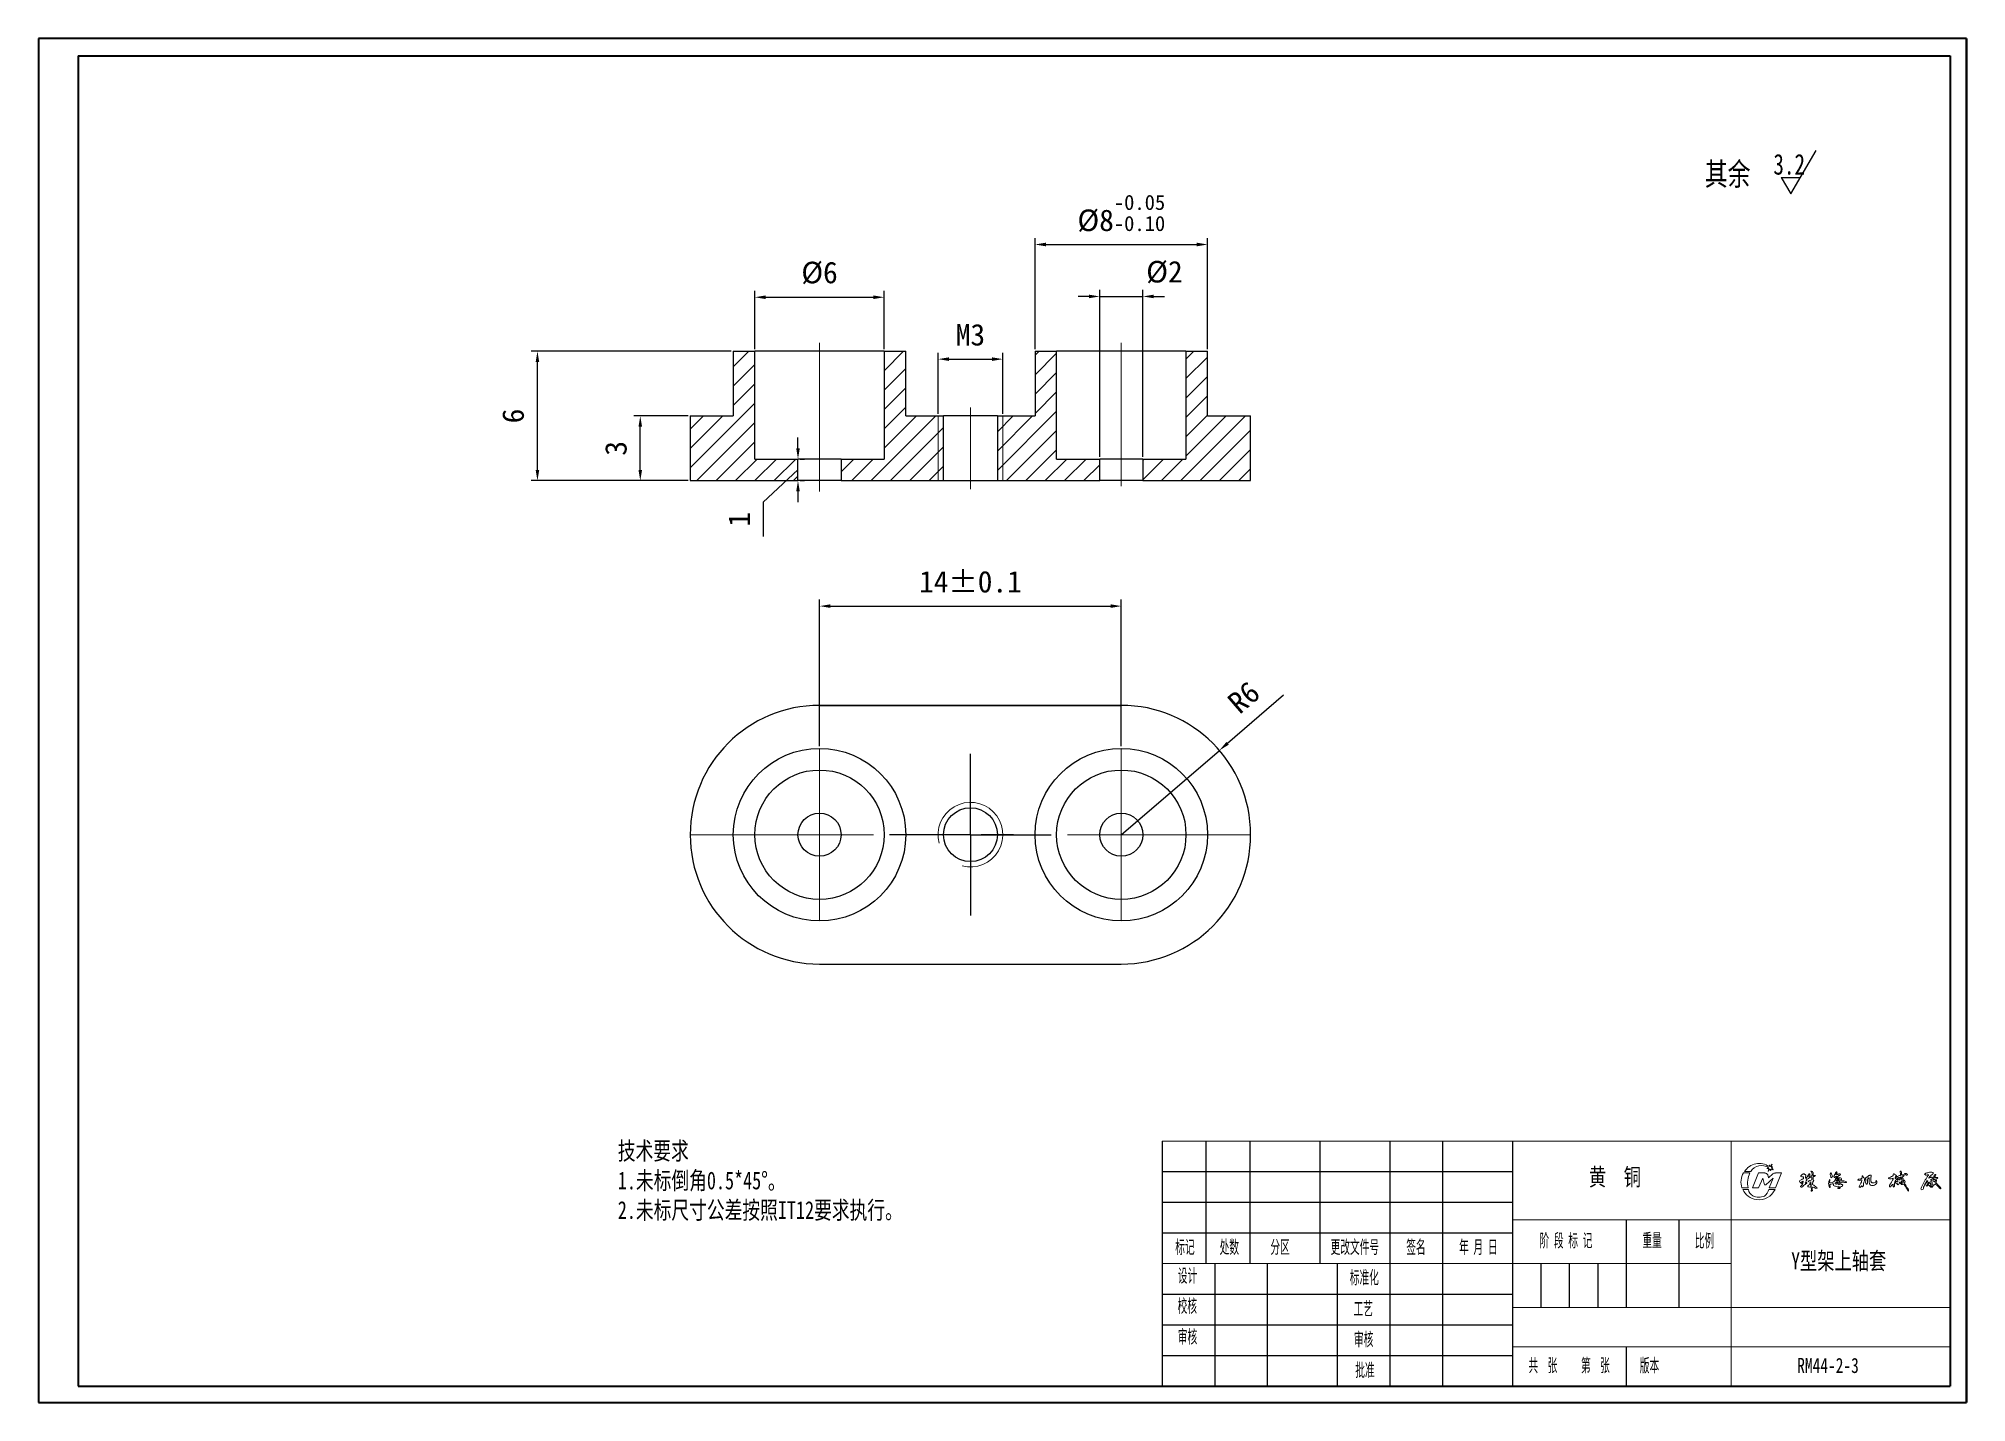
# Model space of a CAD drawing. Header units: millimetres. Extents: x 33 to 1331, y -985 to 193.
# Drawn here: x 1241.2 to 1330.6, y -985.2 to -922 of the extents above; entities outside this region: 16.
import ezdxf

# ---------------------------------------------------------------- set-up
doc = ezdxf.new("R2010")
doc.units = ezdxf.units.MM
doc.linetypes.add('ACAD_ISO04W100', pattern=[30, 24, -3, 0, -3])
doc.linetypes.add('CENTERX2', pattern=[20.32, 12.7, -2.54, 2.54, -2.54])
for name, color, linetype in [('10', 7, 'Continuous'), ('5', 7, 'Continuous'), ('9', 7, 'Continuous')]:
    doc.layers.add(name, color=color, linetype=linetype)
doc.layers.add('中心线', color=6, linetype='ACAD_ISO04W100', lineweight=0)
doc.layers.add('尺寸线', color=100, linetype='Continuous', lineweight=5)
doc.styles.add('SLDTEXTSTYLE1', font='TXT', dxfattribs={"width": 0.7, "bigfont": 'bigfont'})
doc.dimstyles.new('ISO-25', dxfattribs={"dimtxt": 2.5, "dimasz": 2.5, "dimexe": 1.25, "dimexo": 0.625, "dimtad": 1, "dimtxsty": 'Standard', "dimcen": 2.5, "dimadec": 0, "dimazin": 0, "dimtfac": 1, "dimtmove": 0, "dimatfit": 3, "dimfxl": 1, "dimarcsym": 0})
pattern_1 = [(45, (1255.98636, -979.7478), (-0.449013, 0.449013), [])]

msp = doc.modelspace()

# ---------------------------------------------------------------- texts
at = {"color": 1, "true_color": 0xff0000, "char_height": 1.94926, "attachment_point": 1}
for insert in [(106.45, 193.477), (105.596, 162.28), (106.669, 155.884), (106.67, 152.71), (239.26, 151.438), (118.035, 58.819)]:
    msp.add_mtext('{\\fNSimSun|b0|i0|c0; }', dxfattribs=dict(at, insert=insert))
at = {"color": 1, "true_color": 0xff0000, "attachment_point": 7, "rotation": 90}
for s, insert, char_height in [('{\\fNSimSun|b0|i0|c0; }', (256.688, 114.877), 1.94926), ('{\\fNSimSun|b0|i0|c0; }', (202.58, 111.297), 1.94926), ('{\\fNSimSun|b0|i0|c0; }', (256.688, 110.124), 1.36447), ('{\\fNSimSun|b0|i0|c0; }', (202.579, 107.223), 1.16956), ('{\\fNSimSun|b0|i0|c0;  }', (256.688, 106.73), 1.94926), ('{\\fNSimSun|b0|i0|c0;  }', (202.58, 103.827), 1.94926), ('{\\fNSimSun|b0|i0|c0; }', (256.689, 93.967), 1.94926)]:
    msp.add_mtext(s, dxfattribs=dict(at, insert=insert, char_height=char_height))
at = {"color": 7, "attachment_point": 1}
for s, insert, char_height in [('{\\fHYSWLongFangSong|b0|i0|c0;    }', (32.828, 57.925), 2.53239), ('{\\fHYSWLongFangSong|b0|i0|c0;  }', (32.828, 46.869), 2.53233), ('{\\fHYSWLongFangSong|b0|i0|c0;   }', (32.828, 35.813), 2.53209)]:
    msp.add_mtext(s, dxfattribs=dict(at, insert=insert, char_height=char_height))
at = {"attachment_point": 1}
for s, width, gutter_width, insert, char_height in [('{\\fHYSWLongFangSong|b0|i0|c134|p2;3.2}', 1.60134, 1, (1321.658, -927.311), 0.96), ('{\\fHYSWLongFangSong|b0|i0|c134|p2;其余}', 896.63367, 5.337, (1318.478, -927.711), 1.05883), ('{\\fHYSWLongFangSong|b0|i0|c134|p2;技术要求\\P1.未标倒角0.5*45%%D。\\P2.未标尺寸公差按照IT12要求执行。}', 18.52983, 0.257, (1268.049, -973.141), 0.8232), ('{\\fHYSWLongFangSong|b0|i0|c134|p2;RM44-2-3}', 67.16026, 0.343, (1322.765, -983.155), 0.7)]:
    msp.add_mtext_dynamic_manual_height_columns(s, width=width, gutter_width=gutter_width, heights=[0], dxfattribs=dict(at, insert=insert, char_height=char_height))
at = {"char_height": 0.8, "width": 22.01121, "attachment_point": 1}
for s, insert in [('{\\fHYSWLongFangSong|b0|i0|c134|p2;黄  铜}', (1313.1, -974.362)), ('{\\fHYSWLongFangSong|b0|i0|c134|p2;Y型架上轴套}', (1322.486, -978.253))]:
    msp.add_mtext(s, dxfattribs=dict(at, insert=insert))
at = {"layer": '9', "color": 7, "char_height": 0.61215, "attachment_point": 2, "style": 'SLDTEXTSTYLE1'}
for s, insert in [('{\\fHYSWLongFangSong|b0|i0|c134|p2;阶 段 标 记}', (1312.037, -977.399)), ('{\\fHYSWLongFangSong|b0|i0|c134|p2;重量}', (1316.029, -977.388)), ('{\\fHYSWLongFangSong|b0|i0|c134|p2;比例}', (1318.462, -977.41)), ('{\\fHYSWLongFangSong|b0|i0|c134|p2;标记}', (1294.36, -977.704)), ('{\\fHYSWLongFangSong|b0|i0|c134|p2;处数}', (1296.418, -977.704)), ('{\\fHYSWLongFangSong|b0|i0|c134|p2;分区}', (1298.774, -977.704)), ('{\\fHYSWLongFangSong|b0|i0|c134|p2;更改文件号}', (1302.242, -977.704)), ('{\\fHYSWLongFangSong|b0|i0|c134|p2;签名}', (1305.077, -977.704)), ('{\\fHYSWLongFangSong|b0|i0|c134|p2;年 月 日}', (1307.97, -977.704)), ('{\\fHYSWLongFangSong|b0|i0|c134|p2;设计}', (1294.48, -979.033)), ('{\\fHYSWLongFangSong|b0|i0|c134|p2;标准化}', (1302.682, -979.116)), ('{\\fHYSWLongFangSong|b0|i0|c134|p2;校核}', (1294.47, -980.436)), ('{\\fHYSWLongFangSong|b0|i0|c134|p2;工艺}', (1302.629, -980.563)), ('{\\fHYSWLongFangSong|b0|i0|c134|p2;审核}', (1294.481, -981.863)), ('{\\fHYSWLongFangSong|b0|i0|c134|p2;审核}', (1302.65, -981.981)), ('{\\fHYSWLongFangSong|b0|i0|c134|p2;批准}', (1302.71, -983.41)), ('{\\fHYSWLongFangSong|b0|i0|c134|p2;共  张}', (1310.967, -983.19)), ('{\\fHYSWLongFangSong|b0|i0|c134|p2;第  张}', (1313.402, -983.19)), ('{\\fHYSWLongFangSong|b0|i0|c134|p2;版本}', (1315.911, -983.194))]:
    msp.add_mtext(s, dxfattribs=dict(at, insert=insert))

# ---------------------------------------------------------------- blocks, each defined once
blk = doc.blocks.new('SW_CENTERMARKSYMBOL_2')
at = {"layer": '10', "color": 0}
for p, q in [((0, 12.5), (0, 18.75)), ((0, 0), (0, 12.5)), ((-12.5, 0), (-18.75, 0)), ((0, 0), (-12.5, 0)), ((0, 0), (0, -12.5)), ((0, 0), (12.5, 0)), ((12.5, 0), (18.75, 0)), ((0, -12.5), (0, -18.75))]:
    blk.add_line(p, q, dxfattribs=at)
blk = doc.blocks.new('*D50')
at = {"layer": 'Defpoints', "color": 0, "transparency": 16777216}
for p in [(1280.408, -933.958), (1274.408, -936.466), (1280.408, -936.466)]:
    blk.add_point(p, dxfattribs=at)
at = {"layer": '尺寸线', "color": 0, "lineweight": -2, "transparency": 16777216}
for p, q in [((1274.408, -936.366), (1274.408, -933.658)), ((1280.408, -936.366), (1280.408, -933.658)), ((1274.908, -933.958), (1279.908, -933.958))]:
    blk.add_line(p, q, dxfattribs=at)
at = {"layer": '尺寸线', "color": 0, "transparency": 16777216}
for points in [[(1274.908, -933.875), (1274.908, -934.041), (1274.408, -933.958)], [(1279.908, -933.875), (1279.908, -934.041), (1280.408, -933.958)]]:
    blk.add_solid(points, dxfattribs=at)
at = {"layer": '尺寸线', "color": 0, "transparency": 16777216, "insert": (1277.408, -932.833), "char_height": 1, "attachment_point": 5}
blk.add_mtext('%%C6', dxfattribs=at)
blk = doc.blocks.new('*D52')
at = {"layer": 'Defpoints', "color": 0, "transparency": 16777216}
for p in [(1295.959, -954.976), (1291.408, -958.887)]:
    blk.add_point(p, dxfattribs=at)
at = {"layer": '尺寸线', "color": 0, "lineweight": -2, "transparency": 16777216}
for p, q in [((1298.929, -952.423), (1296.338, -954.65)), ((1291.408, -958.887), (1295.959, -954.976))]:
    blk.add_line(p, q, dxfattribs=at)
at = {"layer": '尺寸线', "color": 0, "transparency": 16777216}
blk.add_solid([(1296.284, -954.587), (1296.392, -954.713), (1295.959, -954.976)], dxfattribs=at)
at = {"layer": '尺寸线', "color": 0, "transparency": 16777216, "insert": (1297.09, -952.52), "char_height": 1, "attachment_point": 5, "rotation": 40.67593}
blk.add_mtext('R6', dxfattribs=at)
blk = doc.blocks.new('*D53')
at = {"layer": 'Defpoints', "color": 0, "transparency": 16777216}
for p in [(1292.408, -933.921), (1290.408, -941.466), (1292.408, -941.466)]:
    blk.add_point(p, dxfattribs=at)
at = {"layer": '尺寸线', "color": 0, "lineweight": -2, "transparency": 16777216}
for p, q in [((1290.408, -941.366), (1290.408, -933.621)), ((1292.408, -941.366), (1292.408, -933.621)), ((1289.908, -933.921), (1289.408, -933.921)), ((1290.408, -933.921), (1292.408, -933.921)), ((1292.908, -933.921), (1293.408, -933.921))]:
    blk.add_line(p, q, dxfattribs=at)
at = {"layer": '尺寸线', "color": 0, "transparency": 16777216}
for points in [[(1289.908, -933.838), (1289.908, -934.004), (1290.408, -933.921)], [(1292.908, -933.838), (1292.908, -934.004), (1292.408, -933.921)]]:
    blk.add_solid(points, dxfattribs=at)
at = {"layer": '尺寸线', "color": 0, "transparency": 16777216, "insert": (1293.408, -932.796), "char_height": 1, "attachment_point": 5}
blk.add_mtext('%%C2', dxfattribs=at)
blk = doc.blocks.new('*D54')
at = {"layer": 'Defpoints', "color": 0, "transparency": 16777216}
for p in [(1295.408, -931.512), (1287.408, -936.466), (1295.408, -936.466)]:
    blk.add_point(p, dxfattribs=at)
at = {"layer": '尺寸线', "color": 0, "lineweight": -2, "transparency": 16777216}
for p, q in [((1287.408, -936.366), (1287.408, -931.212)), ((1287.908, -931.512), (1294.908, -931.512)), ((1295.408, -936.366), (1295.408, -931.212))]:
    blk.add_line(p, q, dxfattribs=at)
at = {"layer": '尺寸线', "color": 0, "transparency": 16777216}
for points in [[(1287.908, -931.428), (1287.908, -931.595), (1287.408, -931.512)], [(1294.908, -931.428), (1294.908, -931.595), (1295.408, -931.512)]]:
    blk.add_solid(points, dxfattribs=at)
at = {"layer": '尺寸线', "color": 0, "transparency": 16777216, "insert": (1291.408, -930.07), "char_height": 1, "attachment_point": 5}
blk.add_mtext('%%C8{\\H0.7x;\\S-0.05^ -0.10;}', dxfattribs=at)
blk = doc.blocks.new('*D55')
at = {"layer": 'Defpoints', "color": 0, "transparency": 16777216}
for p in [(1264.322, -936.466), (1273.408, -936.466), (1271.408, -942.466)]:
    blk.add_point(p, dxfattribs=at)
at = {"layer": '尺寸线', "color": 0, "lineweight": -2, "transparency": 16777216}
for p, q in [((1273.308, -936.466), (1264.022, -936.466)), ((1264.322, -941.966), (1264.322, -936.966)), ((1271.308, -942.466), (1264.022, -942.466))]:
    blk.add_line(p, q, dxfattribs=at)
at = {"layer": '尺寸线', "color": 0, "transparency": 16777216}
for points in [[(1264.238, -936.966), (1264.405, -936.966), (1264.322, -936.466)], [(1264.238, -941.966), (1264.405, -941.966), (1264.322, -942.466)]]:
    blk.add_solid(points, dxfattribs=at)
at = {"layer": '尺寸线', "color": 0, "transparency": 16777216, "insert": (1263.197, -939.466), "char_height": 1, "attachment_point": 5, "rotation": 90}
blk.add_mtext('6', dxfattribs=at)
blk = doc.blocks.new('*D56')
at = {"layer": 'Defpoints', "color": 0, "transparency": 16777216}
for p in [(1269.092, -939.466), (1271.408, -939.466), (1271.408, -942.466)]:
    blk.add_point(p, dxfattribs=at)
at = {"layer": '尺寸线', "color": 0, "lineweight": -2, "transparency": 16777216}
for p, q in [((1271.308, -939.466), (1268.792, -939.466)), ((1269.092, -941.966), (1269.092, -939.966)), ((1271.308, -942.466), (1268.792, -942.466))]:
    blk.add_line(p, q, dxfattribs=at)
at = {"layer": '尺寸线', "color": 0, "transparency": 16777216}
for points in [[(1269.008, -939.966), (1269.175, -939.966), (1269.092, -939.466)], [(1269.008, -941.966), (1269.175, -941.966), (1269.092, -942.466)]]:
    blk.add_solid(points, dxfattribs=at)
at = {"layer": '尺寸线', "color": 0, "transparency": 16777216, "insert": (1267.967, -940.966), "char_height": 1, "attachment_point": 5, "rotation": 90}
blk.add_mtext('3', dxfattribs=at)
blk = doc.blocks.new('*D57')
at = {"layer": 'Defpoints', "color": 0, "transparency": 16777216}
for p in [(1276.408, -941.466), (1276.408, -941.466), (1276.408, -942.466)]:
    blk.add_point(p, dxfattribs=at)
at = {"layer": '尺寸线', "color": 0, "lineweight": -2, "transparency": 16777216}
for p, q in [((1276.408, -940.966), (1276.408, -940.466)), ((1276.408, -942.466), (1276.408, -941.466)), ((1276.408, -942.466), (1276.408, -941.466)), ((1276.508, -941.466), (1276.708, -941.466)), ((1276.408, -941.966), (1274.8, -943.469)), ((1276.508, -942.466), (1276.708, -942.466)), ((1274.8, -943.469), (1274.8, -945.052)), ((1276.408, -942.966), (1276.408, -943.466))]:
    blk.add_line(p, q, dxfattribs=at)
at = {"layer": '尺寸线', "color": 0, "transparency": 16777216}
for points in [[(1276.325, -940.966), (1276.492, -940.966), (1276.408, -941.466)], [(1276.325, -942.966), (1276.492, -942.966), (1276.408, -942.466)]]:
    blk.add_solid(points, dxfattribs=at)
at = {"layer": '尺寸线', "color": 0, "transparency": 16777216, "insert": (1273.675, -944.261), "char_height": 1, "attachment_point": 5, "rotation": 90}
blk.add_mtext('1', dxfattribs=at)
blk = doc.blocks.new('*D58')
at = {"layer": 'Defpoints', "color": 0, "transparency": 16777216}
for p in [(1285.908, -936.83), (1282.908, -939.466), (1285.908, -939.466)]:
    blk.add_point(p, dxfattribs=at)
at = {"layer": '尺寸线', "color": 0, "lineweight": -2, "transparency": 16777216}
for p, q in [((1282.908, -939.366), (1282.908, -936.53)), ((1283.408, -936.83), (1285.408, -936.83)), ((1285.908, -939.366), (1285.908, -936.53))]:
    blk.add_line(p, q, dxfattribs=at)
at = {"layer": '尺寸线', "color": 0, "transparency": 16777216}
for points in [[(1283.408, -936.746), (1283.408, -936.913), (1282.908, -936.83)], [(1285.408, -936.746), (1285.408, -936.913), (1285.908, -936.83)]]:
    blk.add_solid(points, dxfattribs=at)
at = {"layer": '尺寸线', "color": 0, "transparency": 16777216, "insert": (1284.408, -935.705), "char_height": 1, "attachment_point": 5}
blk.add_mtext('M3', dxfattribs=at)
blk = doc.blocks.new('*D59')
at = {"layer": 'Defpoints', "color": 0, "transparency": 16777216}
for p in [(1291.408, -948.285), (1277.408, -954.887), (1291.408, -954.887)]:
    blk.add_point(p, dxfattribs=at)
at = {"layer": '尺寸线', "color": 0, "lineweight": -2, "transparency": 16777216}
for p, q in [((1277.408, -954.787), (1277.408, -947.985)), ((1291.408, -954.787), (1291.408, -947.985)), ((1277.908, -948.285), (1290.908, -948.285))]:
    blk.add_line(p, q, dxfattribs=at)
at = {"layer": '尺寸线', "color": 0, "transparency": 16777216}
for points in [[(1277.908, -948.201), (1277.908, -948.368), (1277.408, -948.285)], [(1290.908, -948.201), (1290.908, -948.368), (1291.408, -948.285)]]:
    blk.add_solid(points, dxfattribs=at)
at = {"layer": '尺寸线', "color": 0, "transparency": 16777216, "insert": (1284.408, -947.16), "char_height": 1, "attachment_point": 5}
blk.add_mtext('14%%P0.1', dxfattribs=at)

# ---------------------------------------------------------------- dimensions: what is measured, and where the dimension line sits
at = {"layer": '尺寸线'}
for base, p1, p2, text, picture, middle in [((1295.408, -931.512), (1287.408, -936.466), (1295.408, -936.466), '%%C<>{\\H0.7x;\\S-0.05^ -0.10;}', '*D54', (1291.408, -930.07)), ((1280.408, -933.958), (1274.408, -936.466), (1280.408, -936.466), '%%C<>', '*D50', (1277.408, -932.833)), ((1285.908, -936.83), (1282.908, -939.466), (1285.908, -939.466), 'M<>', '*D58', (1284.408, -935.705)), ((1291.408, -948.285), (1277.408, -954.887), (1291.408, -954.887), '<>%%P0.1', '*D59', (1284.408, -947.16))]:
    dim = msp.add_linear_dim(base=base, p1=p1, p2=p2, text=text, dimstyle='ISO-25', override={"dimtxt": 1, "dimasz": 0.5, "dimexe": 0.3, "dimexo": 0.1, "dimtmove": 1}, dxfattribs=at)
    dim.commit()
    dim.dimension.update_dxf_attribs({"geometry": picture, "text_midpoint": middle})
dim = msp.add_linear_dim(base=(1292.408, -933.921), p1=(1290.408, -941.466), p2=(1292.408, -941.466), text='%%C<>', dimstyle='ISO-25', override={"dimtxt": 1, "dimasz": 0.5, "dimexe": 0.3, "dimexo": 0.1, "dimtmove": 1}, dxfattribs=at)
dim.commit()
dim.dimension.update_dxf_attribs({"geometry": '*D53', "text_midpoint": (1293.408, -933.921), "dimtype": 160})
for base, p2, picture, middle in [((1264.322, -936.466), (1273.408, -936.466), '*D55', (1263.197, -939.466)), ((1269.092, -939.466), (1271.408, -939.466), '*D56', (1267.967, -940.966))]:
    dim = msp.add_linear_dim(base=base, p1=(1271.408, -942.466), p2=p2, angle=90, dimstyle='ISO-25', override={"dimtxt": 1, "dimasz": 0.5, "dimexe": 0.3, "dimexo": 0.1, "dimtmove": 1}, dxfattribs=at)
    dim.commit()
    dim.dimension.update_dxf_attribs({"geometry": picture, "text_midpoint": middle})
dim = msp.add_linear_dim(base=(1276.408, -941.466), p1=(1276.408, -942.466), p2=(1276.408, -941.466), angle=90, dimstyle='ISO-25', override={"dimtxt": 1, "dimasz": 0.5, "dimexe": 0.3, "dimexo": 0.1, "dimtmove": 1}, dxfattribs=at)
dim.commit()
dim.dimension.update_dxf_attribs({"geometry": '*D57', "text_midpoint": (1274.8, -944.094), "dimtype": 160})
dim = msp.add_radius_dim(center=(1291.408, -958.887), mpoint=(1295.959, -954.976), dimstyle='ISO-25', override={"dimtxt": 1, "dimasz": 0.5, "dimexe": 0.3, "dimexo": 0.1, "dimtmove": 1}, dxfattribs=at)
dim.commit()
dim.dimension.update_dxf_attribs({"geometry": '*D52', "text_midpoint": (1297.09, -952.52)})

# ---------------------------------------------------------------- hatches: boundary and pattern name
at = {"layer": '10', "linetype": 'Continuous', "lineweight": 18}
h = msp.add_hatch(dxfattribs=at)
h.set_pattern_fill('ANSI31', color=256, scale=0.2, style=0)
h.set_pattern_definition(pattern_1)
h.paths.add_polyline_path([(1273.408, -939.466), (1271.408, -939.466), (1271.408, -942.466), (1276.408, -942.466), (1276.408, -941.466), (1274.408, -941.466), (1274.408, -936.466), (1273.408, -936.466)], flags=0)
h = msp.add_hatch(dxfattribs=at)
h.set_pattern_fill('ANSI31', color=256, scale=0.2, style=0)
h.set_pattern_definition(pattern_1)
h.paths.add_polyline_path([(1278.408, -942.466), (1283.158, -942.466), (1283.158, -939.466), (1281.408, -939.466), (1281.408, -936.466), (1280.408, -936.466), (1280.408, -941.466), (1278.408, -941.466)], flags=0)
h = msp.add_hatch(dxfattribs=at)
h.set_pattern_fill('ANSI31', color=256, scale=0.2, style=0)
h.set_pattern_definition(pattern_1)
h.paths.add_polyline_path([(1287.408, -939.466), (1285.658, -939.466), (1285.658, -942.466), (1290.408, -942.466), (1290.408, -941.466), (1288.408, -941.466), (1288.408, -936.466), (1287.408, -936.466)], flags=0)
h = msp.add_hatch(dxfattribs=at)
h.set_pattern_fill('ANSI31', color=256, scale=0.2, style=0)
h.set_pattern_definition(pattern_1)
h.paths.add_polyline_path([(1292.408, -942.466), (1297.408, -942.466), (1297.408, -939.466), (1295.408, -939.466), (1295.408, -936.466), (1294.408, -936.466), (1294.408, -941.466), (1292.408, -941.466)], flags=0)

# ---------------------------------------------------------------- linework, layer by layer
for p, q in [((1322.462, -929.167), (1323.648, -927.151)), ((1322.015, -928.407), (1322.462, -929.167)), ((1322.015, -928.407), (1322.909, -928.407))]:
    msp.add_line(p, q)
at = {"color": 7, "linetype": 'Continuous', "lineweight": 25}
for p, q in [((1273.408, -936.466), (1273.408, -939.466)), ((1273.408, -936.466), (1274.408, -936.466)), ((1274.408, -941.466), (1274.408, -936.466)), ((1280.408, -936.466), (1274.408, -936.466)), ((1280.408, -936.466), (1280.408, -941.466)), ((1280.408, -936.466), (1281.408, -936.466)), ((1281.408, -939.466), (1281.408, -936.466)), ((1287.408, -936.466), (1287.408, -939.466)), ((1287.408, -936.466), (1288.408, -936.466)), ((1288.408, -941.466), (1288.408, -936.466)), ((1294.408, -936.466), (1288.408, -936.466)), ((1294.408, -936.466), (1294.408, -941.466)), ((1294.408, -936.466), (1295.408, -936.466)), ((1295.408, -939.466), (1295.408, -936.466)), ((1271.408, -939.466), (1271.408, -942.466)), ((1271.408, -939.466), (1273.408, -939.466)), ((1281.408, -939.466), (1283.158, -939.466)), ((1285.658, -939.466), (1283.158, -939.466)), ((1283.158, -942.466), (1283.158, -939.466)), ((1285.658, -939.466), (1285.658, -942.466)), ((1285.658, -939.466), (1287.408, -939.466)), ((1295.408, -939.466), (1297.408, -939.466)), ((1297.408, -942.466), (1297.408, -939.466)), ((1274.408, -941.466), (1276.408, -941.466)), ((1276.408, -942.466), (1276.408, -941.466)), ((1278.408, -941.466), (1276.408, -941.466)), ((1278.408, -941.466), (1278.408, -942.466)), ((1278.408, -941.466), (1280.408, -941.466)), ((1288.408, -941.466), (1290.408, -941.466)), ((1290.408, -942.466), (1290.408, -941.466)), ((1292.408, -941.466), (1290.408, -941.466)), ((1292.408, -941.466), (1292.408, -942.466)), ((1292.408, -941.466), (1294.408, -941.466)), ((1271.408, -942.466), (1276.408, -942.466)), ((1278.408, -942.466), (1276.408, -942.466)), ((1278.408, -942.466), (1283.158, -942.466)), ((1283.158, -942.466), (1285.658, -942.466)), ((1285.658, -942.466), (1290.408, -942.466)), ((1292.408, -942.466), (1290.408, -942.466)), ((1292.408, -942.466), (1297.408, -942.466)), ((1291.408, -952.887), (1277.408, -952.887)), ((1277.408, -964.887), (1291.408, -964.887))]:
    msp.add_line(p, q, dxfattribs=at)
at = {"color": 7, "linetype": 'Continuous', "lineweight": 18}
for p, q in [((1282.908, -942.466), (1282.908, -939.466)), ((1282.908, -942.466), (1282.908, -939.466)), ((1282.908, -942.466), (1282.908, -939.466)), ((1285.908, -942.466), (1285.908, -939.466)), ((1285.908, -942.466), (1285.908, -939.466)), ((1285.908, -942.466), (1285.908, -939.466))]:
    msp.add_line(p, q, dxfattribs=at)
at = {"color": 7, "linetype": 'Continuous'}
for p, q in [((1277.408, -952.887), (1291.408, -952.887)), ((1277.408, -964.887), (1291.408, -964.887))]:
    msp.add_line(p, q, dxfattribs=at)
at = {"color": 7, "linetype": 'Continuous', "lineweight": 25}
for centre, radius in [((1277.408, -958.887), 4), ((1291.408, -958.887), 4), ((1277.408, -958.887), 3), ((1291.408, -958.887), 3), ((1284.408, -958.887), 1.25), ((1277.408, -958.887), 1), ((1291.408, -958.887), 1)]:
    msp.add_circle(centre, radius, dxfattribs=at)
at = {"color": 7, "linetype": 'Continuous'}
for centre, start, end in [((1277.408, -958.887), 90, 270), ((1291.408, -958.887), 270, 90)]:
    msp.add_arc(centre, 6, start, end, dxfattribs=at)
at = {"color": 7, "linetype": 'Continuous', "lineweight": 25}
for centre, start, end in [((1277.408, -958.887), 90, 270), ((1291.408, -958.887), 270, 90)]:
    msp.add_arc(centre, 6, start, end, dxfattribs=at)
at = {"color": 7, "linetype": 'Continuous', "lineweight": 18}
msp.add_arc((1284.408, -958.887), 1.5, 255, 195, dxfattribs=at)
msp.add_arc((1284.408, -958.887), 1.5, 255, 195, dxfattribs=at)
msp.add_arc((1284.408, -958.887), 1.5, 255, 195, dxfattribs=at)
at = {"color": 7, "linetype": 'Continuous'}
msp.add_point((1284.408, -958.887), dxfattribs=at)
at = {"layer": '10', "linetype": 'CENTERX2', "lineweight": 18}
msp.add_line((1284.408, -939.066), (1284.408, -942.866), dxfattribs=at)
at = {"layer": '10', "color": 0}
msp.add_line((1286.408, -958.887), (1284.908, -958.887), dxfattribs=at)
at = {"layer": '10', "color": 7, "lineweight": 15}
for p, q in [((1319.707, -973.095), (1319.707, -978.782)), ((1309.552, -976.751), (1329.862, -976.751)), ((1293.304, -978.782), (1319.707, -978.782)), ((1319.707, -978.782), (1319.707, -984.469)), ((1309.552, -980.813), (1329.862, -980.813)), ((1309.552, -982.645), (1329.862, -982.645))]:
    msp.add_line(p, q, dxfattribs=at)
at = {"layer": '5', "color": 7, "lineweight": 15}
for p, q in [((1293.304, -973.095), (1329.862, -973.095)), ((1293.304, -973.095), (1329.862, -973.095)), ((1320.276, -974.576), (1320.571, -974.576)), ((1320.606, -974.507), (1320.321, -974.507)), ((1320.688, -975.266), (1320.971, -974.579)), ((1320.971, -974.579), (1321.26, -974.579)), ((1321.164, -974.812), (1320.972, -975.266)), ((1321.246, -975.122), (1321.164, -974.812)), ((1321.649, -974.821), (1321.307, -975.122)), ((1321.373, -974.373), (1321.437, -974.33)), ((1321.453, -974.378), (1321.374, -974.378)), ((1321.395, -974.671), (1321.433, -974.805)), ((1321.409, -974.489), (1321.453, -974.378)), ((1321.493, -974.399), (1321.414, -974.492)), ((1321.433, -974.805), (1321.626, -974.625)), ((1321.459, -974.285), (1321.467, -974.224)), ((1321.469, -975.268), (1321.649, -974.821)), ((1321.48, -974.222), (1321.515, -974.28)), ((1321.529, -974.461), (1321.493, -974.399)), ((1321.515, -974.28), (1321.601, -974.172)), ((1321.543, -974.394), (1321.542, -974.458)), ((1321.636, -974.426), (1321.543, -974.394)), ((1321.606, -974.175), (1321.553, -974.298)), ((1321.553, -974.298), (1321.622, -974.3)), ((1321.623, -974.305), (1321.572, -974.344)), ((1321.572, -974.344), (1321.643, -974.415)), ((1321.753, -974.579), (1322.039, -974.579)), ((1322.039, -974.579), (1321.754, -975.268)), ((1323.031, -974.856), (1323.049, -974.845)), ((1323.058, -974.761), (1323.041, -974.751)), ((1323.16, -974.842), (1323.179, -974.844)), ((1323.306, -974.722), (1323.314, -974.739)), ((1323.444, -974.761), (1323.426, -974.753)), ((1323.528, -974.737), (1323.51, -974.745)), ((1324.302, -974.582), (1324.319, -974.573)), ((1324.319, -974.573), (1324.337, -974.582)), ((1324.557, -974.629), (1324.554, -974.65)), ((1324.59, -974.602), (1324.557, -974.629)), ((1324.573, -974.525), (1324.593, -974.529)), ((1324.611, -974.809), (1324.58, -974.93)), ((1324.602, -974.748), (1324.596, -974.733)), ((1324.611, -974.889), (1324.623, -974.835)), ((1325.779, -974.729), (1325.785, -974.708)), ((1325.785, -974.708), (1325.806, -974.708)), ((1325.881, -974.825), (1325.898, -974.843)), ((1325.943, -974.796), (1325.939, -974.818)), ((1326.038, -974.848), (1326.049, -974.829)), ((1326.081, -974.797), (1326.096, -974.807)), ((1327.212, -974.694), (1327.214, -974.648)), ((1327.31, -974.834), (1327.328, -974.841)), ((1327.363, -974.711), (1327.363, -974.73)), ((1327.428, -974.822), (1327.374, -974.879)), ((1327.422, -974.892), (1327.453, -974.859)), ((1327.536, -974.77), (1327.483, -974.786)), ((1327.531, -974.813), (1327.559, -974.809)), ((1327.534, -974.885), (1327.534, -974.868)), ((1327.536, -974.517), (1327.542, -974.5)), ((1327.546, -974.537), (1327.536, -974.517)), ((1327.64, -974.753), (1327.536, -974.77)), ((1327.555, -974.604), (1327.546, -974.537)), ((1327.564, -974.809), (1327.582, -974.826)), ((1327.606, -974.873), (1327.628, -974.867)), ((1327.614, -974.669), (1327.629, -974.683)), ((1327.752, -974.6), (1327.743, -974.621)), ((1327.743, -974.621), (1327.759, -974.639)), ((1327.877, -974.655), (1327.869, -974.632)), ((1328.866, -974.819), (1328.886, -974.822)), ((1329.141, -974.78), (1329.132, -974.803)), ((1329.132, -974.803), (1329.14, -974.818)), ((1329.181, -974.644), (1329.195, -974.662)), ((1329.267, -974.786), (1329.282, -974.803)), ((1320.49, -975.266), (1320.198, -975.267)), ((1320.239, -975.342), (1320.502, -975.342)), ((1320.972, -975.266), (1320.688, -975.266)), ((1321.307, -975.122), (1321.246, -975.122)), ((1321.448, -975.342), (1321.736, -975.342)), ((1321.754, -975.268), (1321.469, -975.268)), ((1322.915, -975.225), (1322.921, -975.207)), ((1322.981, -974.979), (1322.973, -974.99)), ((1323.01, -975.026), (1322.997, -975.067)), ((1323.007, -975.094), (1323.04, -974.996)), ((1323.164, -975.035), (1323.177, -975.02)), ((1323.177, -975.02), (1323.198, -975.022)), ((1323.27, -975.226), (1323.256, -975.211)), ((1323.278, -974.978), (1323.277, -974.959)), ((1323.297, -974.985), (1323.278, -974.978)), ((1323.403, -974.997), (1323.391, -974.984)), ((1323.395, -975.129), (1323.4, -975.216)), ((1323.408, -975.107), (1323.407, -975.092)), ((1323.414, -975.258), (1323.408, -975.107)), ((1323.429, -975.415), (1323.419, -975.399)), ((1323.468, -975.392), (1323.467, -975.41)), ((1323.684, -975.274), (1323.676, -975.289)), ((1324.258, -974.895), (1324.272, -974.886)), ((1324.276, -975.257), (1324.259, -975.254)), ((1324.275, -975.12), (1324.273, -975.14)), ((1324.292, -975.109), (1324.275, -975.12)), ((1324.288, -975.241), (1324.276, -975.257)), ((1324.442, -975.096), (1324.43, -975.083)), ((1324.442, -975.117), (1324.442, -975.096)), ((1324.568, -974.944), (1324.574, -974.952)), ((1324.592, -975.094), (1324.603, -975.079)), ((1324.609, -975.036), (1324.623, -975.027)), ((1324.647, -974.879), (1324.623, -974.896)), ((1324.633, -974.903), (1324.645, -974.894)), ((1324.653, -974.893), (1324.662, -974.9)), ((1324.656, -975.282), (1324.656, -975.264)), ((1324.732, -974.947), (1324.726, -974.991)), ((1324.739, -975.017), (1324.751, -974.92)), ((1324.799, -975.205), (1324.782, -975.211)), ((1324.867, -975.176), (1324.86, -975.195)), ((1324.871, -975.123), (1324.88, -975.138)), ((1325.049, -974.994), (1325.047, -975.015)), ((1325.593, -974.908), (1325.582, -974.897)), ((1325.694, -974.908), (1325.668, -974.921)), ((1325.694, -975.239), (1325.677, -975.244)), ((1325.757, -974.905), (1325.74, -974.895)), ((1325.772, -975.169), (1325.753, -975.168)), ((1325.761, -974.93), (1325.757, -974.905)), ((1325.776, -975.195), (1325.772, -975.169)), ((1325.819, -975.205), (1325.8, -975.216)), ((1325.974, -975.101), (1325.996, -975.103)), ((1327.101, -975.212), (1327.085, -975.228)), ((1327.213, -975.124), (1327.21, -975.103)), ((1327.253, -975.218), (1327.241, -975.233)), ((1327.341, -974.909), (1327.326, -974.913)), ((1327.41, -975.07), (1327.392, -975.059)), ((1327.432, -975.121), (1327.412, -975.117)), ((1327.537, -975.004), (1327.532, -974.984)), ((1327.561, -975.062), (1327.544, -975.072)), ((1327.595, -975.025), (1327.561, -975.062)), ((1327.585, -975.07), (1327.619, -975.063)), ((1327.608, -974.964), (1327.604, -974.968)), ((1327.692, -974.933), (1327.695, -974.955)), ((1327.695, -974.955), (1327.714, -974.972)), ((1327.729, -974.913), (1327.748, -974.918)), ((1327.753, -975.022), (1327.742, -975.04)), ((1327.933, -975.409), (1327.913, -975.414)), ((1328.829, -974.958), (1328.823, -974.942)), ((1328.825, -975.104), (1328.829, -975.083)), ((1328.853, -975.138), (1328.825, -975.104)), ((1328.938, -975.138), (1328.921, -975.152)), ((1328.964, -974.893), (1328.955, -974.917)), ((1329.111, -974.893), (1329.09, -974.892))]:
    msp.add_line(p, q, dxfattribs=at)
for centre, radius, start, end in [((1320.962, -975.003), 0.808, 148.10678, 199.0712), ((1320.993, -974.926), 0.792, 53.99854, 148.11308), ((1321.444, -975.027), 0.983, 152.64769, 194.03749), ((1321.108, -974.824), 0.594, 56.30183, 147.72417), ((1321.269, -974.711), 0.132, 17.84837, 94.25997), ((1321.374, -974.376), 0.00281, 123.59808, 270), ((1321.411, -974.49), 0.00281, 158.25924, 319.48501), ((1321.474, -974.225), 0.00703, 30.5695, 172.24527), ((1321.535, -974.458), 0.00703, 210.0475, 359.33925), ((1321.604, -974.174), 0.00281, 336.84757, 141.15035), ((1321.622, -974.303), 0.00281, 306.89987, 88.42974), ((1321.769, -974.823), 0.244, 93.88116, 125.93911), ((1321.638, -974.42), 0.00703, 250.62338, 44.9943), ((1322.773, -974.586), 0.35, 293.74076, 304.37866), ((1322.984, -974.74), 0.0594, 115.88205, 173.9154), ((1322.976, -974.66), 0.0899, 235.55963, 273.09561), ((1322.985, -974.688), 0.0271, 90.16643, 177.15274), ((1323.04, -974.983), 0.128, 94.00789, 122.49705), ((1323.014, -974.629), 0.125, 254.45682, 282.35154), ((1323.04, -974.697), 0.0663, 95.00357, 146.77594), ((1323.069, -974.661), 0.0456, 40.56591, 139.98771), ((1322.94, -974.806), 0.115, 340.21454, 1.49825), ((1322.962, -974.776), 0.0968, 343.75878, 9.03261), ((1322.979, -974.883), 0.281, 55.36323, 63.54781), ((1323.34, -974.564), 0.22, 203.40216, 213.911), ((1323.316, -974.771), 0.171, 170.36434, 204.19773), ((1323.078, -974.701), 0.0813, 328.87571, 9.96208), ((1323.078, -974.789), 0.115, 331.4243, 351.08691), ((1323.243, -974.827), 0.0553, 117.42123, 158.79048), ((1323.255, -974.919), 0.0656, 90.76751, 143.3679), ((1323.27, -974.787), 0.0529, 126.9119, 170.0414), ((1322.985, -974.624), 0.281, 334.47962, 342.72974), ((1323.448, -974.81), 0.221, 131.13318, 152.18921), ((1323.188, -974.707), 0.16, 294.24208, 316.26159), ((1323.337, -974.649), 0.0345, 71.26752, 170.74483), ((1323.51, -975.022), 0.291, 127.31067, 135.32762), ((1323.422, -974.753), 0.12, 145.51709, 164.82413), ((1323.379, -974.863), 0.14, 93.20974, 117.52757), ((1323.142, -974.541), 0.231, 321.3255, 331.19696), ((1323.298, -974.693), 0.104, 290.38055, 312.91964), ((1323.324, -974.632), 0.0292, 316.66988, 32.3132), ((1323.376, -974.689), 0.0807, 264.95169, 308.03305), ((1323.417, -974.785), 0.0769, 81.92744, 126.67163), ((1323.414, -974.518), 0.0262, 66.69586, 147.69693), ((1323.386, -974.545), 0.0408, 25.63936, 82.80869), ((1323.228, -974.645), 0.228, 356.13915, 31.29985), ((1323.421, -974.571), 0.0768, 12.6009, 87.89792), ((1323.414, -974.668), 0.0424, 288.53917, 10.41098), ((1324.68, -975.051), 1.26, 169.54971, 172.32807), ((1323.256, -974.782), 0.189, 347.61238, 6.50537), ((1323.579, -974.877), 0.089, 159.46151, 185.23184), ((1323.367, -974.619), 0.145, 346.7386, 26.84101), ((1323.814, -974.861), 0.318, 166.56195, 177.22767), ((1323.615, -974.781), 0.111, 161.24927, 183.02782), ((1323.556, -974.662), 0.0489, 169.41921, 216.93768), ((1323.547, -974.566), 0.128, 256.37479, 283.87397), ((1323.539, -974.621), 0.116, 264.49128, 284.4301), ((1323.087, -974.034), 0.849, 304.54577, 308.42677), ((1323.586, -974.736), 0.0458, 52.06811, 100.59966), ((1324.392, -974.617), 0.0962, 159.05098, 196.84599), ((1324.591, -974.636), 0.292, 181.72603, 206.7303), ((1324.885, -974.572), 0.588, 199.4082, 203.32193), ((1324.374, -974.582), 0.0375, 179.85433, 247.00262), ((1324.295, -974.712), 0.105, 298.71089, 345.13535), ((1324.203, -974.71), 0.182, 4.16649, 30.95386), ((1324.654, -974.648), 0.273, 190.29648, 199.45662), ((1324.686, -974.777), 0.222, 144.34957, 170.68907), ((1324.133, -974.86), 0.354, 13.13159, 19.52313), ((1324.502, -974.756), 0.0331, 224.4428, 331.22424), ((1323.249, -973.944), 1.44, 330.76649, 333.99261), ((1324.568, -974.784), 0.0395, 102.74047, 162.33987), ((1324.417, -974.828), 0.13, 330.18511, 347.99972), ((1323.499, -973.935), 1.225, 328.44852, 331.21479), ((1324.982, -975.08), 0.493, 143.38742, 152.8231), ((1324.585, -974.598), 0.0597, 239.46341, 298.59173), ((1324.589, -974.771), 0.0389, 78.85274, 139.1547), ((1324.349, -974.672), 0.264, 334.36531, 343.16404), ((1324.551, -974.555), 0.0604, 309.16772, 348.94294), ((1324.199, -974.731), 0.443, 21.79876, 27.21515), ((1324.74, -974.876), 0.145, 135.77568, 152.49696), ((1324.616, -974.59), 0.0605, 267.65225, 307.84646), ((1324.65, -974.853), 0.0324, 132.13492, 147.01586), ((1324.659, -974.86), 0.0435, 87.96358, 135.13708), ((1325.119, -975.033), 0.548, 145.28134, 151.83317), ((1324.62, -974.833), 0.0538, 300.7695, 314.15184), ((1324.71, -974.848), 0.217, 94.04097, 105.21873), ((1324.767, -975.065), 0.223, 110.46738, 119.5821), ((1324.538, -974.558), 0.286, 295.31345, 303.35768), ((1324.65, -974.674), 0.0504, 291.27437, 335.76256), ((1324.716, -974.883), 0.0377, 358.35224, 134.77651), ((1324.801, -975.019), 0.403, 99.23738, 105.30645), ((1324.711, -974.602), 0.0939, 261.14893, 286.60528), ((1324.728, -974.853), 0.0653, 48.73299, 120.01574), ((1324.733, -974.662), 0.0403, 29.98959, 85.48529), ((1324.647, -974.602), 0.128, 315.36404, 341.91805), ((1324.729, -974.891), 0.0967, 28.24187, 64.4197), ((1324.794, -974.871), 0.0325, 338.24435, 50.47087), ((1325.611, -974.902), 0.0295, 88.61056, 171.00204), ((1325.43, -974.073), 0.82, 282.75949, 289.69337), ((1325.698, -974.759), 0.0861, 275.53426, 19.80089), ((1325.705, -974.803), 0.138, 8.57633, 43.3212), ((1325.899, -974.77), 0.0582, 192.53939, 251.94565), ((1325.829, -974.845), 0.0699, 324.71284, 1.10896), ((1325.691, -974.877), 0.255, 353.22326, 13.37655), ((1326.023, -974.903), 0.133, 97.62492, 126.71996), ((1325.98, -974.708), 0.0677, 291.38328, 329.59079), ((1324.815, -974.685), 1.233, 348.24412, 352.41924), ((1325.886, -974.499), 0.287, 302.1333, 311.08782), ((1325.904, -974.654), 0.227, 309.7516, 321.08318), ((1326.473, -975.291), 0.701, 121.01497, 124.68213), ((1325.651, -974.896), 0.453, 359.98446, 11.3371), ((1326.152, -974.719), 0.0485, 345.38413, 144.80873), ((1326.908, -974.876), 0.73, 171.97534, 186.07816), ((1325.994, -974.686), 0.21, 335.38476, 347.64566), ((1327.028, -974.81), 0.0337, 164.68104, 236.53228), ((1326.818, -974.074), 0.748, 283.75338, 299.43994), ((1327.057, -974.737), 0.111, 244.58666, 279.90362), ((1327.1, -974.648), 0.201, 263.10676, 289.05182), ((1327.908, -975.338), 0.841, 146.00988, 153.76073), ((1327.16, -974.744), 0.0932, 273.57476, 301.33654), ((1327.163, -974.68), 0.0507, 295.73802, 343.67734), ((1327.171, -974.848), 0.0442, 333.32896, 33.04183), ((1327.27, -974.682), 0.0662, 92.38317, 148.90354), ((1327.233, -974.683), 0.0753, 29.05936, 62.6982), ((1327.163, -974.847), 0.242, 34.18843, 55.84857), ((1327.377, -974.802), 0.0742, 136.29963, 205.60617), ((1327.311, -974.682), 0.0708, 280.30258, 317.03011), ((1327.38, -974.852), 0.0533, 120.06604, 168.66267), ((1327.452, -974.862), 0.114, 117.32381, 150.67009), ((1327.449, -974.779), 0.0523, 85.12581, 159.15713), ((1327.471, -974.861), 0.0586, 101.59953, 138.47708), ((1327.384, -974.462), 0.274, 284.62522, 298.58625), ((1327.459, -974.865), 0.00824, 50.34535, 136.79223), ((1327.452, -974.784), 0.0215, 291.61523, 331.22067), ((1327.621, -974.708), 0.218, 223.91936, 233.06684), ((1327.491, -974.812), 0.0268, 106.57999, 138.65368), ((1327.506, -974.592), 0.111, 274.63376, 297.53629), ((1327.574, -974.834), 0.0518, 162.39629, 220.38071), ((1327.532, -974.821), 0.00824, 98.9286, 162.02323), ((1327.552, -974.528), 0.03, 21.32184, 108.17619), ((1328.091, -974.554), 0.538, 185.35467, 190.09043), ((1327.525, -974.666), 0.0404, 323.57903, 26.99106), ((1327.56, -974.817), 0.00824, 63.95188, 98.9286), ((1327.446, -974.594), 0.155, 356.92747, 29.94288), ((1327.647, -974.823), 0.0656, 183.43577, 230.57471), ((1327.921, -974.57), 0.322, 185.74219, 197.75807), ((1327.657, -974.863), 0.0608, 84.32528, 129.54923), ((1327.475, -974.87), 0.153, 1.34784, 20.86675), ((1327.608, -974.558), 0.127, 279.60894, 299.35701), ((1327.623, -974.633), 0.122, 278.36914, 309.82239), ((1327.399, -974.886), 0.277, 358.63909, 17.65342), ((1327.683, -974.723), 0.0558, 35.28434, 103.784), ((1328.423, -975.278), 0.91, 139.74669, 142.61696), ((1327.769, -974.769), 0.169, 53.71884, 95.69989), ((1327.884, -974.519), 0.173, 224.06332, 255.8517), ((1327.82, -974.628), 0.0631, 289.88514, 334.75238), ((1329.792, -975.602), 1.295, 144.39322, 156.18351), ((1328.946, -975.097), 0.548, 103.38514, 121.96981), ((1328.716, -974.595), 0.0711, 211.526, 265.05364), ((1328.763, -974.545), 0.131, 246.3551, 266.49125), ((1329.806, -975.495), 1.248, 142.57197, 148.72607), ((1328.832, -974.858), 0.197, 93.92541, 113.05638), ((1328.642, -974.63), 0.203, 328.24474, 340.39086), ((1328.835, -974.709), 0.0512, 57.68166, 109.54099), ((1328.949, -974.934), 0.392, 86.6853, 109.38389), ((1329.065, -974.883), 0.297, 133.02447, 141.47338), ((1328.896, -974.816), 0.0306, 103.22258, 185.78051), ((1329.038, -974.862), 0.157, 142.55764, 165.52461), ((1328.978, -974.807), 0.0909, 124.03824, 166.83196), ((1328.839, -974.906), 0.159, 45.42807, 61.96929), ((1329.179, -974.951), 0.335, 127.55775, 138.95119), ((1328.961, -974.762), 0.0329, 250.82895, 328.87951), ((1328.945, -974.823), 0.073, 284.86175, 320.05275), ((1328.987, -974.682), 0.141, 59.89747, 96.25219), ((1328.912, -974.525), 0.173, 291.36547, 320.75735), ((1329.017, -974.844), 0.0705, 57.89123, 112.61628), ((1328.945, -974.769), 0.116, 298.95203, 321.00139), ((1329.017, -974.804), 0.0414, 295.25267, 27.83355), ((1329.029, -974.594), 0.0442, 292.93388, 49.26034), ((1329.13, -974.856), 0.0534, 173.56539, 221.70524), ((1329.541, -974.94), 0.473, 158.37591, 169.09229), ((1329.216, -974.782), 0.116, 149.67755, 171.63458), ((1329.153, -974.937), 0.0606, 72.4547, 132.90662), ((1329.177, -974.727), 0.0605, 134.76416, 177.12423), ((1329.184, -974.696), 0.0519, 93.49946, 166.2315), ((1329.233, -975.035), 0.236, 102.49944, 113.25453), ((1328.861, -974.647), 0.31, 334.51803, 342.68356), ((1329.047, -974.638), 0.149, 317.14152, 350.82555), ((1329.22, -974.853), 0.0615, 86.97612, 128.36632), ((1329.334, -974.903), 0.118, 149.89594, 192.59769), ((1329.251, -974.838), 0.0541, 73.34155, 120.35971), ((1329.221, -974.78), 0.0653, 280.20216, 339.20847), ((1320.968, -975.013), 0.8, 204.25819, 263.22268), ((1320.906, -975.285), 0.408, 188.07778, 239.36943), ((1320.991, -975.035), 0.668, 243.98588, 292.70965), ((1321.003, -975.015), 0.803, 260.74299, 335.98713), ((1320.778, -975.13), 0.703, 312.06403, 342.41098), ((1322.937, -974.964), 0.0612, 111.73471, 250.43201), ((1322.97, -974.915), 0.316, 259.91518, 270.87813), ((1322.829, -975.204), 0.202, 52.03613, 64.44068), ((1323.488, -975.617), 0.7, 135.77997, 144.14487), ((1323.222, -974.75), 0.398, 227.57647, 233.63482), ((1322.996, -974.993), 0.0238, 171.39316, 285.58996), ((1322.969, -975.152), 0.0787, 274.20871, 318.69402), ((1322.999, -974.988), 0.0205, 67.96471, 152.63215), ((1322.99, -975.065), 0.00757, 236.67345, 342.78491), ((1322.919, -975.067), 0.0924, 317.34984, 342.87309), ((1323.003, -975.024), 0.00757, 342.78491, 91.18323), ((1322.978, -974.859), 0.114, 284.42988, 294.48738), ((1323.026, -974.973), 0.0103, 338.4925, 93.47325), ((1323.271, -975.387), 0.304, 123.39982, 142.88236), ((1323.02, -974.991), 0.021, 345.40153, 40.67624), ((1322.784, -974.595), 0.626, 300.69424, 306.31765), ((1323.047, -974.975), 0.115, 317.22654, 337.38014), ((1323.136, -975.022), 0.0312, 262.75607, 335.03996), ((1323.084, -974.963), 0.0898, 321.28638, 0.14287), ((1323.321, -975.264), 0.234, 125.14715, 135.17814), ((1323.209, -974.955), 0.0361, 96.06335, 192.77441), ((1323.172, -975.043), 0.0333, 295.09104, 39.4683), ((1323.164, -974.902), 0.0444, 338.26911, 30.74864), ((1323.055, -975.148), 0.211, 342.7667, 353.93769), ((1323.298, -975.183), 0.0357, 96.00648, 160.44021), ((1323.328, -974.978), 0.255, 256.86891, 284.61724), ((1323.348, -975.041), 0.108, 99.81165, 131.03223), ((1323.013, -974.87), 0.394, 315.43317, 324.4382), ((1323.343, -974.916), 0.0831, 235.83347, 305.07277), ((1323.356, -974.96), 0.0379, 72.56929, 135.4047), ((1324.588, -976.122), 1.617, 138.66815, 140.81882), ((1323.371, -974.86), 0.0646, 267.43343, 338.97668), ((1323.304, -974.982), 0.0998, 314.20692, 351.58046), ((1323.36, -975.095), 0.0262, 312.80177, 359.72413), ((1323.387, -975.112), 0.00955, 191.77564, 274.76943), ((1323.397, -975.098), 0.0115, 30.37273, 163.99607), ((1323.387, -975.129), 0.00757, 3.57579, 82.82114), ((1323.393, -975.217), 0.00757, 264.40984, 3.57579), ((1322.7, -975.351), 0.72, 356.16, 7.45446), ((1323.436, -975.321), 0.0945, 265.92367, 288.99747), ((1323.576, -975.285), 0.119, 152.93266, 192.2151), ((1323.52, -975.36), 0.0613, 170.8204, 210.91739), ((1323.288, -975.331), 0.173, 353.48882, 6.8611), ((1323.484, -975.269), 0.0404, 53.29979, 111.01202), ((1323.601, -975.082), 0.128, 166.95309, 194.40932), ((1323.002, -974.844), 0.519, 336.20184, 340.66322), ((1323.669, -974.858), 0.32, 233.13321, 244.16571), ((1323.634, -974.762), 0.188, 220.65354, 233.05021), ((1323.531, -975.009), 0.0404, 130.87673, 189.16745), ((1323.483, -974.931), 0.0528, 294.8967, 339.12946), ((1323.476, -975.389), 0.156, 40.42099, 78.10447), ((1323.075, -975.073), 0.473, 15.08818, 19.81229), ((1323.247, -975.642), 0.572, 40.12015, 60.26806), ((1323.636, -975.242), 0.062, 227.82776, 309.58112), ((1324.32, -975.066), 0.104, 172.67696, 206.24608), ((1323.808, -974.946), 0.423, 345.35926, 353.68154), ((1324.912, -975.03), 0.69, 186.8083, 198.94544), ((1324.369, -975.027), 0.145, 150.43685, 166.48195), ((1323.992, -974.86), 0.269, 339.33731, 352.68595), ((1324.358, -975.01), 0.0996, 165.44538, 199.15041), ((1324.142, -974.922), 0.135, 332.22312, 15.46446), ((1324.098, -974.15), 0.908, 280.54822, 288.24676), ((1324.062, -975.223), 0.227, 355.24294, 21.39194), ((1324.259, -974.635), 0.475, 273.97991, 278.85581), ((1324.412, -975.236), 0.154, 83.52515, 121.48032), ((1324.348, -974.781), 0.234, 278.35182, 308.34024), ((1324.499, -975.124), 0.0573, 172.86773, 253.42089), ((1324.349, -975.753), 0.59, 70.91261, 76.87081), ((1324.42, -974.909), 0.0916, 322.56195, 347.73017), ((1324.678, -974.998), 0.182, 144.60088, 157.4718), ((1324.551, -975.058), 0.0315, 147.82, 225.32738), ((1324.687, -975.426), 0.418, 91.09513, 113.0134), ((1324.647, -974.699), 0.399, 252.69997, 262.0361), ((1324.62, -975.052), 0.164, 241.49331, 269.79703), ((1324.661, -975.016), 0.118, 133.38991, 142.03165), ((1324.597, -974.854), 0.101, 256.87561, 276.74517), ((1324.739, -975.077), 0.137, 162.46075, 180.49175), ((1324.613, -974.936), 0.0183, 257.35369, 8.59842), ((1324.619, -974.89), 0.00749, 174.36274, 305.45423), ((1324.677, -975.537), 0.326, 82.33881, 100.222), ((1324.59, -975.116), 0.095, 30.60002, 69.33977), ((1324.638, -974.909), 0.00749, 128.13944, 185.70466), ((1324.792, -974.916), 0.162, 177.83307, 186.1836), ((1324.65, -974.9), 0.00749, 62.84712, 128.13944), ((1324.69, -975.362), 0.105, 86.44899, 109.08666), ((1324.69, -975.263), 0.0396, 208.77301, 271.37545), ((1323.755, -974.837), 0.946, 343.36215, 345.88869), ((1324.699, -975.061), 0.0603, 230.0997, 288.7629), ((1324.832, -974.769), 0.215, 217.59684, 226.2384), ((1324.635, -974.785), 0.227, 281.26614, 291.01765), ((1324.711, -974.91), 0.0309, 206.74106, 293.2294), ((1324.702, -975.247), 0.0565, 259.12262, 341.84204), ((1324.694, -975.228), 0.0304, 275.85777, 27.63047), ((1324.718, -974.99), 0.00749, 255.96963, 351.74296), ((1324.7, -975.09), 0.0338, 304.08962, 16.85772), ((1324.725, -974.946), 0.00749, 351.74296, 101.99256), ((1324.584, -975.032), 0.156, 341.9753, 5.65657), ((1324.648, -974.895), 0.106, 346.49377, 5.8595), ((1324.693, -975.201), 0.09, 314.57212, 353.66859), ((1324.993, -975.086), 0.202, 155.57345, 184.64559), ((1324.827, -975.053), 0.0597, 234.80046, 273.26907), ((1324.814, -975.098), 0.108, 262.30006, 295.26022), ((1324.832, -975.062), 0.0635, 74.17181, 110.67067), ((1324.872, -974.9), 0.0505, 160.09577, 229.41631), ((1324.795, -975.347), 0.236, 71.13597, 81.36517), ((1324.886, -974.64), 0.302, 261.08588, 268.85479), ((1324.874, -975.212), 0.213, 74.94063, 96.59662), ((1324.996, -975.197), 0.131, 152.8165, 170.71013), ((1324.743, -976.078), 1.145, 78.08665, 83.14928), ((1325.037, -974.743), 0.284, 247.66272, 259.89858), ((1324.973, -975.056), 0.0975, 38.77309, 86.38804), ((1325.006, -974.944), 0.082, 256.86653, 299.54845), ((1325.704, -974.489), 0.434, 255.08217, 265.17792), ((1325.752, -975.205), 0.109, 142.60953, 185.5261), ((1325.97, -974.855), 0.487, 227.76456, 232.93961), ((1325.042, -974.732), 0.744, 326.89245, 332.27689), ((1325.546, -974.312), 0.614, 283.87896, 288.39849), ((1325.615, -975.112), 0.15, 301.92472, 337.74683), ((1325.439, -974.886), 0.325, 323.66249, 352.08888), ((1325.799, -975.193), 0.023, 183.7166, 270.64392), ((1325.66, -975.131), 0.176, 334.88556, 4.48875), ((1326.342, -975.121), 0.507, 174.6877, 179.49849), ((1326.265, -975.162), 0.436, 150.74152, 168.3445), ((1325.968, -974.919), 0.0888, 157.77031, 200.13057), ((1324.929, -974.879), 1.015, 353.37041, 358.4457), ((1326.077, -975.006), 0.14, 176.21977, 222.91089), ((1325.958, -975.038), 0.0753, 299.96091, 333.97474), ((1326.189, -974.972), 0.17, 168.09333, 190.89099), ((1326.895, -974.991), 0.872, 180.85757, 185.26996), ((1326.898, -974.918), 0.794, 178.38568, 183.24953), ((1325.485, -975.023), 0.623, 1.34932, 5.47816), ((1326.288, -975.028), 0.181, 173.7747, 209.46668), ((1325.981, -975.326), 0.258, 44.49478, 54.49986), ((1326.247, -974.813), 0.343, 256.03282, 286.0682), ((1326.072, -975.007), 0.122, 5.2333, 26.02074), ((1326.225, -974.996), 0.0312, 179.65304, 263.12671), ((1326.257, -974.99), 0.051, 225.36565, 276.03531), ((1326.283, -974.821), 0.221, 264.62119, 299.72766), ((1326.298, -974.986), 0.163, 285.56644, 4.42241), ((1326.364, -974.971), 0.0513, 304.03292, 19.3571), ((1326.455, -974.986), 0.0533, 97.374, 142.60412), ((1326.419, -974.965), 0.0427, 348.07803, 47.47698), ((1327.245, -975.179), 0.2, 168.75715, 188.62986), ((1327.099, -975.153), 0.0758, 226.63108, 258.92644), ((1327.172, -975.205), 0.14, 133.79354, 152.12619), ((1328.128, -975.697), 1.207, 146.2824, 150.59117), ((1327.242, -975.269), 0.152, 132.11322, 157.7573), ((1326.631, -974.741), 0.569, 329.85284, 336.70089), ((1327.121, -975.089), 0.07, 285.90802, 322.94314), ((1327.225, -975.154), 0.0539, 106.80552, 154.70226), ((1327.367, -975.151), 0.157, 170.09056, 187.70482), ((1327.288, -975.174), 0.0762, 178.86858, 231.52787), ((1327.21, -975.163), 0.0691, 307.91305, 3.57718), ((1326.84, -975.06), 0.441, 352.93608, 1.78853), ((1327.592, -975.127), 0.315, 177.52003, 185.77892), ((1327.403, -975.036), 0.123, 132.14254, 184.52517), ((1327.358, -975.019), 0.0405, 40.82293, 171.14546), ((1327.369, -975.014), 0.0511, 178.40215, 296.86375), ((1327.357, -974.934), 0.0371, 145.75587, 196.87612), ((1327.401, -974.942), 0.0689, 113.55705, 151.15416), ((1327.395, -974.959), 0.0339, 260.33848, 339.3398), ((1327.502, -975.091), 0.0939, 167.22594, 196.26337), ((1327.428, -974.898), 0.00824, 136.79223, 219.18543), ((1327.364, -974.941), 0.0688, 334.11276, 33.40374), ((1327.544, -975.338), 0.244, 106.59712, 117.29771), ((1327.329, -975.027), 0.165, 332.27933, 356.40053), ((1327.513, -974.867), 0.0274, 211.8628, 320.3412), ((1327.557, -975.043), 0.0636, 112.33808, 174.96964), ((1327.685, -975.022), 0.149, 173.2568, 199.67777), ((1327.587, -975.078), 0.00824, 100.81612, 189.86149), ((1327.862, -974.882), 0.345, 214.91395, 222.13171), ((1327.506, -974.981), 0.0993, 333.79983, 7.70906), ((1327.617, -974.975), 0.139, 265.22559, 302.16234), ((1327.641, -974.977), 0.0355, 86.59074, 157.39669), ((1327.596, -974.966), 0.0997, 283.29535, 322.17982), ((1327.558, -975.01), 0.109, 13.91894, 38.73773), ((1327.627, -975.017), 0.0498, 347.88195, 42.25172), ((1327.868, -974.838), 0.2, 195.79593, 208.35528), ((1327.699, -975.121), 0.0289, 17.36706, 104.68947), ((1327.645, -974.923), 0.0848, 324.84653, 6.92606), ((1328.137, -974.931), 0.449, 203.80113, 217.99314), ((1328.244, -974.827), 0.545, 203.01254, 219.36768), ((1327.68, -974.973), 0.088, 326.39261, 38.84945), ((1327.584, -975.395), 0.274, 29.24927, 43.23074), ((1327.23, -975.569), 0.713, 23.02971, 33.77647), ((1328.141, -975.138), 0.341, 201.2342, 216.21796), ((1327.688, -975.488), 0.232, 29.13681, 40.08432), ((1328.623, -974.769), 0.903, 215.24554, 219.50841), ((1327.957, -975.362), 0.0677, 191.22426, 229.74851), ((1327.81, -975.389), 0.125, 350.69717, 21.33761), ((1328.561, -975.313), 0.0555, 144.17237, 214.89385), ((1328.201, -975.103), 0.361, 330.5705, 344.60798), ((1328.552, -975.289), 0.0663, 236.57187, 353.53592), ((1329.417, -975.537), 0.931, 150.49191, 158.70448), ((1329.022, -975.355), 0.408, 156.17451, 171.84725), ((1328.178, -974.952), 0.528, 333.14693, 340.4125), ((1328.858, -975.16), 0.185, 149.57008, 170.24812), ((1328.364, -974.799), 0.428, 321.42723, 333.3333), ((1328.788, -975.132), 0.0561, 170.36269, 258.35962), ((1328.886, -975.11), 0.154, 126.85048, 184.77042), ((1328.842, -975.012), 0.0981, 128.70562, 167.67336), ((1328.753, -975.138), 0.0538, 296.26699, 7.90397), ((1328.783, -975.06), 0.124, 70.99544, 91.21424), ((1328.844, -975.013), 0.0565, 105.64458, 152.31163), ((1329.044, -975.105), 0.239, 175.57336, 186.27583), ((1328.92, -975.123), 0.12, 119.67298, 162.09876), ((1328.82, -975.033), 0.0509, 279.859, 329.55007), ((1328.775, -975.289), 0.171, 32.44039, 62.65213), ((1328.978, -975.241), 0.251, 82.49047, 117.89979), ((1328.859, -975.021), 0.038, 277.86904, 342.46026), ((1328.879, -975.128), 0.0976, 28.2798, 80.59196), ((1329.012, -975.12), 0.121, 219.82796, 272.67461), ((1328.977, -975.14), 0.0572, 192.14943, 281.43708), ((1328.88, -975.074), 0.0862, 312.22426, 354.53917), ((1328.982, -974.899), 0.0327, 213.84895, 289.59587), ((1328.979, -975.164), 0.0339, 285.82337, 359.73893), ((1328.944, -975.217), 0.292, 62.90644, 80.31864), ((1328.967, -975.037), 0.0627, 344.00346, 45.24173), ((1328.315, -975.028), 0.711, 348.99341, 354.35643), ((1328.974, -975.157), 0.0946, 297.09266, 351.0472), ((1328.909, -975.064), 0.119, 343.37318, 4.79056), ((1329.117, -975.17), 0.0497, 132.8218, 182.25923), ((1329.094, -974.993), 0.0397, 19.14625, 116.08979), ((1329.105, -975.101), 0.0388, 236.10494, 304.29465), ((1328.58, -974.529), 0.815, 312.19317, 316.66432), ((1329.171, -974.971), 0.0404, 193.22324, 255.94484), ((1329.123, -974.978), 0.0498, 320.17858, 12.47358), ((1328.593, -974.927), 0.58, 356.01313, 4.70489), ((1328.979, -975.421), 0.384, 49.86849, 59.86227), ((1328.944, -974.979), 0.265, 347.3147, 356.93361), ((1329.836, -974.472), 0.849, 221.73635, 227.72098), ((1329.124, -974.945), 0.097, 330.1538, 9.64947), ((1330.642, -973.777), 1.956, 223.64523, 226.8958), ((1326.575, -977.73), 3.761, 42.33545, 44.36126), ((1328.933, -975.647), 0.578, 45.44785, 49.88656), ((1329.46, -975.192), 0.129, 199.81102, 248.88841), ((1328.593, -975.98), 1.093, 39.85673, 45.75202), ((1329.403, -975.284), 0.0294, 291.03733, 9.09892)]:
    msp.add_arc(centre, radius, start, end, dxfattribs=at)
at = {"layer": '9', "color": 7, "lineweight": 40}
for p, q in [((1330.615, -921.96), (1241.176, -921.96)), ((1241.176, -921.96), (1241.176, -985.221)), ((1330.615, -985.221), (1330.615, -921.96)), ((1330.615, -921.96), (1330.615, -985.221)), ((1243.016, -922.767), (1329.863, -922.767)), ((1243.016, -922.767), (1243.016, -984.469)), ((1329.863, -922.767), (1329.863, -984.469)), ((1243.016, -984.469), (1329.863, -984.469)), ((1241.176, -985.221), (1330.615, -985.221))]:
    msp.add_line(p, q, dxfattribs=at)
at = {"layer": '9', "color": 7}
for p, q in [((1293.304, -973.095), (1293.304, -984.469)), ((1295.335, -973.095), (1295.335, -978.782)), ((1297.366, -973.095), (1297.366, -978.782)), ((1300.616, -973.095), (1300.616, -978.782)), ((1303.865, -973.095), (1303.865, -984.469)), ((1306.302, -973.095), (1306.302, -984.469)), ((1309.552, -973.095), (1309.552, -984.469)), ((1293.304, -974.517), (1309.552, -974.517)), ((1293.304, -975.939), (1309.552, -975.939)), ((1293.304, -977.36), (1309.552, -977.36)), ((1314.833, -976.751), (1314.833, -980.813)), ((1317.27, -976.751), (1317.27, -980.813)), ((1295.741, -978.782), (1295.741, -984.469)), ((1298.179, -978.782), (1298.179, -984.469)), ((1301.428, -978.782), (1301.428, -984.469)), ((1310.872, -978.782), (1310.872, -980.813)), ((1312.192, -978.782), (1312.192, -980.813)), ((1313.512, -978.782), (1313.512, -980.813)), ((1293.304, -980.204), (1309.552, -980.204)), ((1293.304, -981.626), (1309.552, -981.626)), ((1314.833, -982.645), (1314.833, -984.469)), ((1293.304, -983.047), (1309.552, -983.047))]:
    msp.add_line(p, q, dxfattribs=at)
at = {"layer": '中心线'}
for p, q in [((1277.408, -936.066), (1277.408, -942.969)), ((1291.408, -936.066), (1291.408, -942.719)), ((1277.408, -958.887), (1277.408, -954.887)), ((1291.408, -958.887), (1291.408, -954.887)), ((1277.408, -958.887), (1271.408, -958.887)), ((1277.408, -958.887), (1277.408, -962.887)), ((1277.408, -958.887), (1279.908, -958.887)), ((1291.408, -958.887), (1288.908, -958.887)), ((1291.408, -958.887), (1291.408, -962.887)), ((1291.408, -958.887), (1297.408, -958.887))]:
    msp.add_line(p, q, dxfattribs=at)

# ---------------------------------------------------------------- block references
at = {"layer": '中心线', "xscale": 0.2, "yscale": 0.2, "zscale": 0.2}
msp.add_blockref('SW_CENTERMARKSYMBOL_2', (1284.408, -958.887), dxfattribs=at)

msp.set_redraw_order([(e.dxf.handle, doc.entitydb.next_handle()) for e in msp.query("TEXT MTEXT ATTDEF DIMENSION ARC_DIMENSION")])  # texts and dimensions are drawn at this point

doc.saveas('drawing.dxf')
